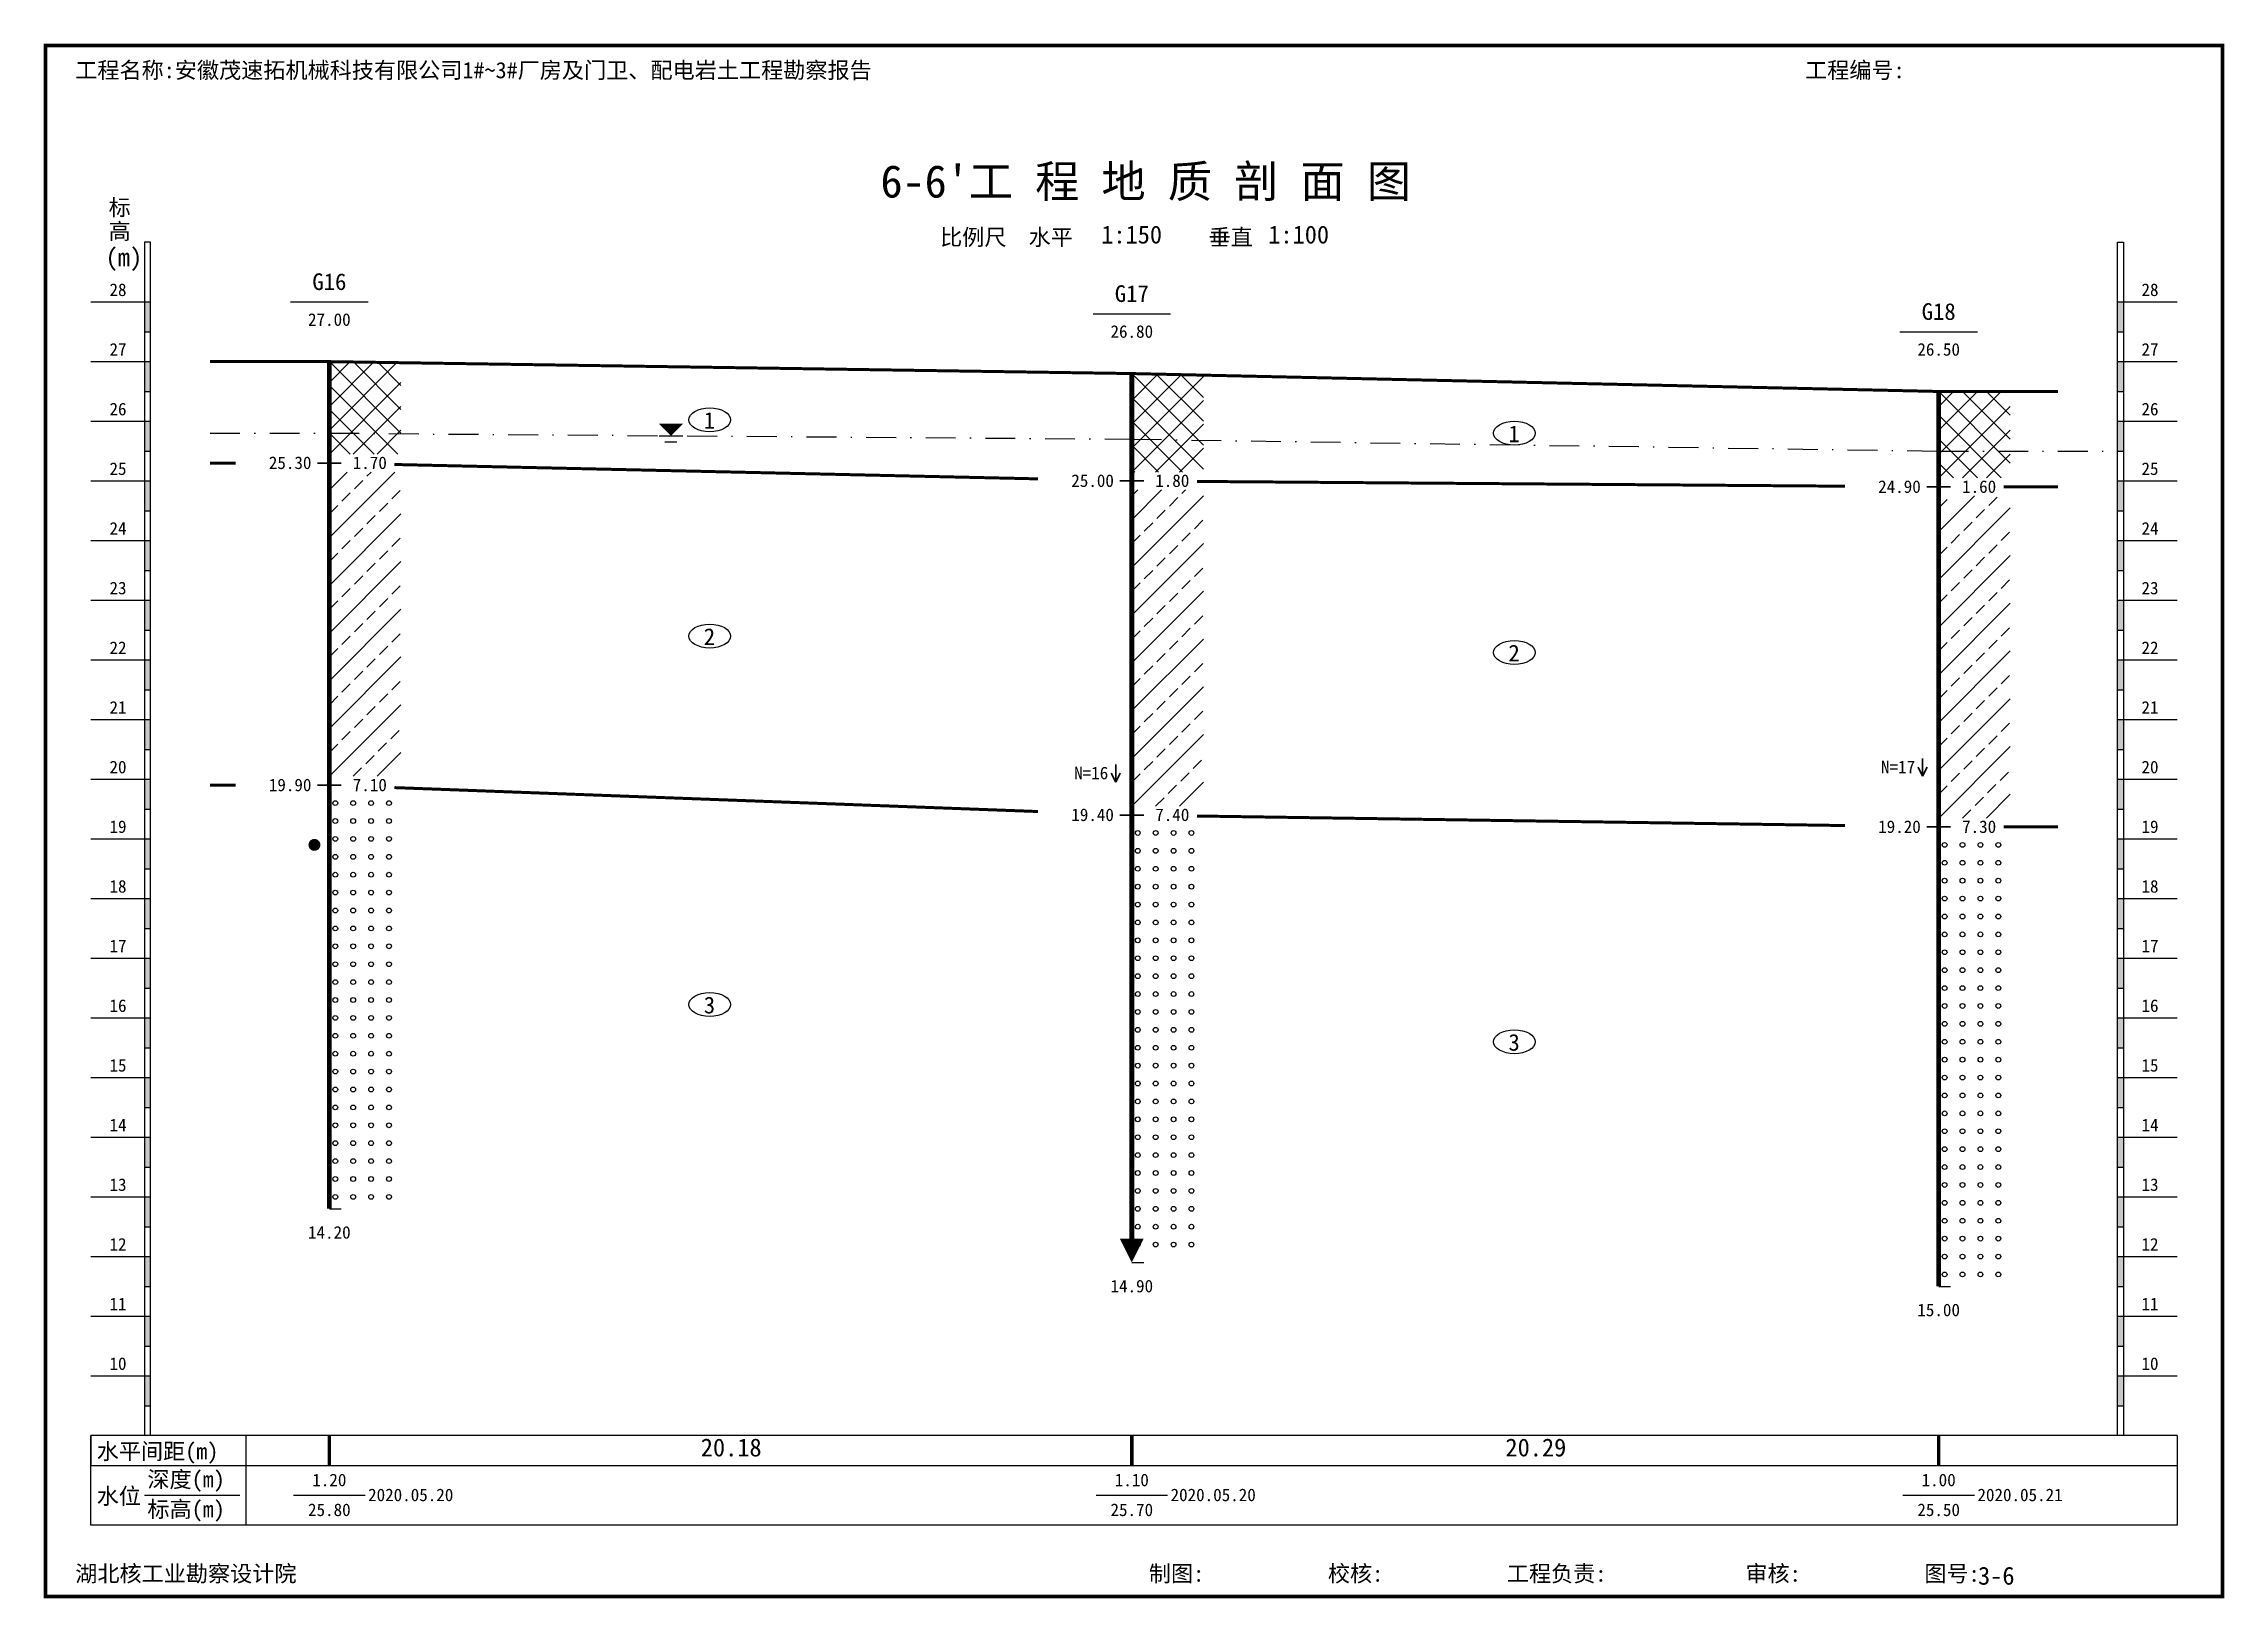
# Model space of a CAD drawing. Extents: x 2025205 to 2402328, y -557483 to 329036.
# Drawn here: x 2350683 to 2354339, y 274556 to 277162 of the extents above; entities that cross this region are included whole.
import ezdxf
from ezdxf.enums import TextEntityAlignment as Align

# ---------------------------------------------------------------- set-up
doc = ezdxf.new("R2010")
doc.units = 0
doc.header["$LTSCALE"] = 1500
doc.header["$MEASUREMENT"] = 0
for name, color, linetype in [('1', 7, 'Continuous'), ('10', 7, 'Continuous'), ('3', 4, 'Continuous')]:
    doc.layers.add(name, color=color, linetype=linetype)
doc.layers.add('2', color=7, linetype='Continuous', lineweight=35, true_color=0x555555)
doc.styles.add('黑体', font='simhei.ttf', dxfattribs={"width": 0.6})

msp = doc.modelspace()

# ---------------------------------------------------------------- texts
at = {"layer": '1', "style": '黑体'}
for s, height, p in [('工程名称:安徽茂速拓机械科技有限公司1#~3#厂房及门卫、配电岩土工程勘察报告', 27.2, (2350736.1, 277104.1)), ('工程编号:', 27.2, (2353636.1, 277104.1)), ("6-6'工 程 地 质 剖 面 图", 54.4, (2352086.1, 276904.1)), ('标', 27.2, (2350792.1, 276874.1)), ('高', 27.2, (2350792.1, 276834.1)), ('比例尺  水平', 27.2, (2352186.1, 276824.1)), ('1:150', 30, (2352456.1, 276827.1)), ('垂直', 27.2, (2352636.1, 276824.1)), ('1:100', 30, (2352736.1, 276827.1)), ('(m)', 30, (2350787.1, 276789.1)), ('28', 21, (2354200.1, 276739.1)), ('27', 21, (2354200.1, 276639.1)), ('26', 21, (2354200.1, 276539.1)), ('25', 21, (2354200.1, 276439.1)), ('24', 21, (2354200.1, 276339.1)), ('23', 21, (2354200.1, 276239.1)), ('22', 21, (2354200.1, 276139.1)), ('21', 21, (2354200.1, 276039.1)), ('20', 21, (2354200.1, 275939.1)), ('19', 21, (2354200.1, 275839.1)), ('18', 21, (2354200.1, 275739.1)), ('17', 21, (2354200.1, 275639.1)), ('16', 21, (2354200.1, 275539.1)), ('15', 21, (2354200.1, 275439.1)), ('14', 21, (2354200.1, 275339.1)), ('13', 21, (2354200.1, 275239.1)), ('12', 21, (2354200.1, 275139.1)), ('11', 21, (2354200.1, 275039.1)), ('10', 21, (2354200.1, 274939.1)), ('20.18', 30, (2351784.8, 274794.1)), ('20.29', 30, (2353133.8, 274794.1)), ('水平间距(m)', 27.2, (2350772.1, 274789.1)), ('深度(m)', 27.2, (2350857.1, 274742.1)), ('水位', 27.2, (2350772.1, 274714.1)), ('标高(m)', 27.2, (2350857.1, 274692.1)), ('2020.05.20', 21, (2351227.1, 274719.1)), ('2020.05.20', 21, (2352572.4, 274719.1)), ('2020.05.21', 21, (2353925.1, 274719.1)), ('湖北核工业勘察设计院', 27.2, (2350736.1, 274584.1)), ('制图:', 27.2, (2352536.1, 274584.1)), ('校核:', 27.2, (2352836.1, 274584.1)), ('工程负责:', 27.2, (2353136.1, 274584.1)), ('审核:', 27.2, (2353536.1, 274584.1)), ('图号:', 27.2, (2353836.1, 274584.1)), ('3-6', 30, (2353926.1, 274579.1))]:
    msp.add_text(s, height=height, dxfattribs=at).set_placement(p)
for s, p in [('28', (2350822.1, 276739.1)), ('27', (2350822.1, 276639.1)), ('26', (2350822.1, 276539.1)), ('25', (2350822.1, 276439.1)), ('24', (2350822.1, 276339.1)), ('23', (2350822.1, 276239.1)), ('22', (2350822.1, 276139.1)), ('21', (2350822.1, 276039.1)), ('20', (2350822.1, 275939.1)), ('19', (2350822.1, 275839.1)), ('18', (2350822.1, 275739.1)), ('17', (2350822.1, 275639.1)), ('16', (2350822.1, 275539.1)), ('15', (2350822.1, 275439.1)), ('14', (2350822.1, 275339.1)), ('13', (2350822.1, 275239.1)), ('12', (2350822.1, 275139.1)), ('11', (2350822.1, 275039.1)), ('10', (2350822.1, 274939.1))]:
    msp.add_text(s, height=21, dxfattribs=at).set_placement(p, align=Align.RIGHT)
for s, height, p in [('G16', 28, (2351162.1, 276749.1)), ('G17', 28, (2352507.4, 276729.1)), ('G18', 28, (2353860.1, 276699.1)), ('27.00', 21, (2351162.1, 276689.1)), ('26.80', 21, (2352507.4, 276669.1)), ('26.50', 21, (2353860.1, 276639.1)), ('14.20', 21, (2351162.1, 275159.1)), ('14.90', 21, (2352507.4, 275069.1)), ('15.00', 21, (2353860.1, 275029.1)), ('1.20', 21, (2351162.1, 274744.1)), ('1.10', 21, (2352507.4, 274744.1)), ('1.00', 21, (2353860.1, 274744.1)), ('25.80', 21, (2351162.1, 274694.1)), ('25.70', 21, (2352507.4, 274694.1)), ('25.50', 21, (2353860.1, 274694.1))]:
    msp.add_text(s, height=height, dxfattribs=at).set_placement(p, align=Align.CENTER)
at = {"layer": '2', "style": '黑体'}
for s, p in [('25.30', (2351132.1, 276449.1)), ('25.00', (2352477.4, 276419.1)), ('24.90', (2353830.1, 276409.1)), ('N=17', (2353820.6, 275939.1)), ('19.90', (2351132.1, 275909.1)), ('N=16', (2352467.9, 275929.1)), ('19.40', (2352477.4, 275859.1)), ('19.20', (2353830.1, 275839.1))]:
    msp.add_text(s, height=21, dxfattribs=at).set_placement(p, align=Align.RIGHT)
for s, p in [(' 1.70', (2351187.1, 276449.1)), (' 1.80', (2352532.4, 276419.1)), (' 1.60', (2353885.1, 276409.1)), (' 7.10', (2351187.1, 275909.1)), (' 7.40', (2352532.4, 275859.1)), (' 7.30', (2353885.1, 275839.1))]:
    msp.add_text(s, height=21, dxfattribs=at).set_placement(p)
at = {"layer": '3', "style": '黑体'}
for s, p in [('1', (2351789.8, 276516.6)), ('1', (2353138.8, 276494.1)), ('2', (2351789.8, 276154.1)), ('2', (2353138.8, 276126.6)), ('3', (2351789.8, 275536.6)), ('3', (2353138.8, 275474.1))]:
    msp.add_text(s, height=28, dxfattribs=at).set_placement(p)

# ---------------------------------------------------------------- linework, layer by layer
for p, q in [((2351162.1, 276514.1), (2351277.1, 276629.1)), ((2351162.1, 276554.1), (2351237.1, 276629.1)), ((2351162.1, 276594.1), (2351197.1, 276629.1)), ((2351162.1, 276629.1), (2351282.1, 276509.1)), ((2351202.1, 276629.1), (2351282.1, 276549.1)), ((2351242.1, 276629.1), (2351282.1, 276589.1)), ((2351162.1, 276474.1), (2351282.1, 276594.1)), ((2351162.1, 276589.1), (2351277.1, 276474.1)), ((2352507.4, 276524.1), (2352592.4, 276609.1)), ((2352507.4, 276564.1), (2352552.4, 276609.1)), ((2352507.4, 276604.1), (2352512.4, 276609.1)), ((2352507.4, 276609.1), (2352627.4, 276489.1)), ((2352507.4, 276484.1), (2352627.4, 276604.1)), ((2352547.4, 276609.1), (2352627.4, 276529.1)), ((2352587.4, 276609.1), (2352627.4, 276569.1)), ((2353860.1, 276474.1), (2353965.1, 276579.1)), ((2353860.1, 276514.1), (2353925.1, 276579.1)), ((2353860.1, 276554.1), (2353885.1, 276579.1)), ((2353860.1, 276579.1), (2353980.1, 276459.1)), ((2353900.1, 276579.1), (2353980.1, 276499.1)), ((2353940.1, 276579.1), (2353980.1, 276539.1)), ((2351162.1, 276549.1), (2351237.1, 276474.1)), ((2351202.1, 276474.1), (2351282.1, 276554.1)), ((2352507.4, 276569.1), (2352627.4, 276449.1)), ((2352507.4, 276444.1), (2352627.4, 276564.1)), ((2353860.1, 276434.1), (2353980.1, 276554.1)), ((2351162.1, 276509.1), (2351197.1, 276474.1)), ((2351242.1, 276474.1), (2351282.1, 276514.1)), ((2352507.4, 276529.1), (2352592.4, 276444.1)), ((2352547.4, 276444.1), (2352627.4, 276524.1)), ((2353860.1, 276539.1), (2353965.1, 276434.1)), ((2353900.1, 276434.1), (2353980.1, 276514.1)), ((2352507.4, 276489.1), (2352552.4, 276444.1)), ((2352587.4, 276444.1), (2352627.4, 276484.1)), ((2353860.1, 276499.1), (2353925.1, 276434.1)), ((2353940.1, 276434.1), (2353980.1, 276474.1)), ((2351162.1, 276334.1), (2351272.1, 276444.1)), ((2351162.1, 276414.1), (2351192.1, 276444.1)), ((2351225.1, 276437.1), (2351232.1, 276444.1)), ((2352507.4, 276449.1), (2352512.4, 276444.1)), ((2353860.1, 276459.1), (2353885.1, 276434.1)), ((2351183.1, 276395.1), (2351197.1, 276409.1)), ((2351204.1, 276416.1), (2351218.1, 276430.1)), ((2351267.1, 276399.1), (2351281.1, 276413.1)), ((2352507.4, 276404.1), (2352517.4, 276414.1)), ((2352507.4, 276364.1), (2352557.4, 276414.1)), ((2352507.4, 276284.1), (2352627.4, 276404.1)), ((2352570.4, 276387.1), (2352584.4, 276401.1)), ((2352591.4, 276408.1), (2352597.4, 276414.1)), ((2353860.1, 276344.1), (2353920.1, 276404.1)), ((2353860.1, 276384.1), (2353874.1, 276398.1)), ((2353944.1, 276388.1), (2353958.1, 276402.1)), ((2351162.1, 276374.1), (2351176.1, 276388.1)), ((2351162.1, 276254.1), (2351282.1, 276374.1)), ((2351225.1, 276357.1), (2351239.1, 276371.1)), ((2351246.1, 276378.1), (2351260.1, 276392.1)), ((2352528.4, 276345.1), (2352542.4, 276359.1)), ((2352549.4, 276366.1), (2352563.4, 276380.1)), ((2352612.4, 276349.1), (2352626.4, 276363.1)), ((2353860.1, 276264.1), (2353980.1, 276384.1)), ((2353902.1, 276346.1), (2353916.1, 276360.1)), ((2353923.1, 276367.1), (2353937.1, 276381.1)), ((2351183.1, 276315.1), (2351197.1, 276329.1)), ((2351204.1, 276336.1), (2351218.1, 276350.1)), ((2351267.1, 276319.1), (2351281.1, 276333.1)), ((2352507.4, 276324.1), (2352521.4, 276338.1)), ((2352507.4, 276204.1), (2352627.4, 276324.1)), ((2352570.4, 276307.1), (2352584.4, 276321.1)), ((2352591.4, 276328.1), (2352605.4, 276342.1)), ((2353881.1, 276325.1), (2353895.1, 276339.1)), ((2353944.1, 276308.1), (2353958.1, 276322.1)), ((2353965.1, 276329.1), (2353979.1, 276343.1)), ((2351162.1, 276294.1), (2351176.1, 276308.1)), ((2351162.1, 276174.1), (2351282.1, 276294.1)), ((2351225.1, 276277.1), (2351239.1, 276291.1)), ((2351246.1, 276298.1), (2351260.1, 276312.1)), ((2352549.4, 276286.1), (2352563.4, 276300.1)), ((2353860.1, 276304.1), (2353874.1, 276318.1)), ((2353860.1, 276184.1), (2353980.1, 276304.1)), ((2353923.1, 276287.1), (2353937.1, 276301.1)), ((2351183.1, 276235.1), (2351197.1, 276249.1)), ((2351204.1, 276256.1), (2351218.1, 276270.1)), ((2351267.1, 276239.1), (2351281.1, 276253.1)), ((2352507.4, 276244.1), (2352521.4, 276258.1)), ((2352528.4, 276265.1), (2352542.4, 276279.1)), ((2352591.4, 276248.1), (2352605.4, 276262.1)), ((2352612.4, 276269.1), (2352626.4, 276283.1)), ((2353881.1, 276245.1), (2353895.1, 276259.1)), ((2353902.1, 276266.1), (2353916.1, 276280.1)), ((2353965.1, 276249.1), (2353979.1, 276263.1)), ((2351162.1, 276214.1), (2351176.1, 276228.1)), ((2351162.1, 276094.1), (2351282.1, 276214.1)), ((2351225.1, 276197.1), (2351239.1, 276211.1)), ((2351246.1, 276218.1), (2351260.1, 276232.1)), ((2352507.4, 276124.1), (2352627.4, 276244.1)), ((2352549.4, 276206.1), (2352563.4, 276220.1)), ((2352570.4, 276227.1), (2352584.4, 276241.1)), ((2353860.1, 276224.1), (2353874.1, 276238.1)), ((2353860.1, 276104.1), (2353980.1, 276224.1)), ((2353923.1, 276207.1), (2353937.1, 276221.1)), ((2353944.1, 276228.1), (2353958.1, 276242.1)), ((2351204.1, 276176.1), (2351218.1, 276190.1)), ((2352507.4, 276164.1), (2352521.4, 276178.1)), ((2352528.4, 276185.1), (2352542.4, 276199.1)), ((2352591.4, 276168.1), (2352605.4, 276182.1)), ((2352612.4, 276189.1), (2352626.4, 276203.1)), ((2353881.1, 276165.1), (2353895.1, 276179.1)), ((2353902.1, 276186.1), (2353916.1, 276200.1)), ((2353965.1, 276169.1), (2353979.1, 276183.1)), ((2351162.1, 276134.1), (2351176.1, 276148.1)), ((2351183.1, 276155.1), (2351197.1, 276169.1)), ((2351246.1, 276138.1), (2351260.1, 276152.1)), ((2351267.1, 276159.1), (2351281.1, 276173.1)), ((2352507.4, 276044.1), (2352627.4, 276164.1)), ((2352549.4, 276126.1), (2352563.4, 276140.1)), ((2352570.4, 276147.1), (2352584.4, 276161.1)), ((2353860.1, 276144.1), (2353874.1, 276158.1)), ((2353860.1, 276024.1), (2353980.1, 276144.1)), ((2353923.1, 276127.1), (2353937.1, 276141.1)), ((2353944.1, 276148.1), (2353958.1, 276162.1)), ((2351162.1, 276014.1), (2351282.1, 276134.1)), ((2351204.1, 276096.1), (2351218.1, 276110.1)), ((2351225.1, 276117.1), (2351239.1, 276131.1)), ((2352528.4, 276105.1), (2352542.4, 276119.1)), ((2352591.4, 276088.1), (2352605.4, 276102.1)), ((2352612.4, 276109.1), (2352626.4, 276123.1)), ((2353902.1, 276106.1), (2353916.1, 276120.1)), ((2353965.1, 276089.1), (2353979.1, 276103.1)), ((2351162.1, 276054.1), (2351176.1, 276068.1)), ((2351183.1, 276075.1), (2351197.1, 276089.1)), ((2351246.1, 276058.1), (2351260.1, 276072.1)), ((2351267.1, 276079.1), (2351281.1, 276093.1)), ((2352507.4, 276084.1), (2352521.4, 276098.1)), ((2352507.4, 275964.1), (2352627.4, 276084.1)), ((2352570.4, 276067.1), (2352584.4, 276081.1)), ((2353860.1, 276064.1), (2353874.1, 276078.1)), ((2353881.1, 276085.1), (2353895.1, 276099.1)), ((2353944.1, 276068.1), (2353958.1, 276082.1)), ((2351162.1, 275934.1), (2351282.1, 276054.1)), ((2351204.1, 276016.1), (2351218.1, 276030.1)), ((2351225.1, 276037.1), (2351239.1, 276051.1)), ((2352528.4, 276025.1), (2352542.4, 276039.1)), ((2352549.4, 276046.1), (2352563.4, 276060.1)), ((2352612.4, 276029.1), (2352626.4, 276043.1)), ((2353860.1, 275944.1), (2353980.1, 276064.1)), ((2353902.1, 276026.1), (2353916.1, 276040.1)), ((2353923.1, 276047.1), (2353937.1, 276061.1)), ((2351183.1, 275995.1), (2351197.1, 276009.1)), ((2351265.1, 275997.1), (2351279.1, 276011.1)), ((2352507.4, 276004.1), (2352521.4, 276018.1)), ((2352507.4, 275884.1), (2352627.4, 276004.1)), ((2352570.4, 275987.1), (2352584.4, 276001.1)), ((2352591.4, 276008.1), (2352605.4, 276022.1)), ((2353860.1, 275984.1), (2353874.1, 275998.1)), ((2353881.1, 276005.1), (2353895.1, 276019.1)), ((2353944.1, 275988.1), (2353958.1, 276002.1)), ((2353965.1, 276009.1), (2353979.1, 276023.1)), ((2351162.1, 275974.1), (2351176.1, 275988.1)), ((2351223.1, 275955.1), (2351237.1, 275969.1)), ((2351242.1, 275934.1), (2351282.1, 275974.1)), ((2351244.1, 275976.1), (2351258.1, 275990.1)), ((2352528.4, 275945.1), (2352542.4, 275959.1)), ((2352549.4, 275966.1), (2352563.4, 275980.1)), ((2352610.4, 275947.1), (2352624.4, 275961.1)), ((2353860.1, 275864.1), (2353980.1, 275984.1)), ((2353902.1, 275946.1), (2353916.1, 275960.1)), ((2353923.1, 275967.1), (2353937.1, 275981.1)), ((2351202.1, 275934.1), (2351216.1, 275948.1)), ((2352507.4, 275924.1), (2352521.4, 275938.1)), ((2352568.4, 275905.1), (2352582.4, 275919.1)), ((2352587.4, 275884.1), (2352627.4, 275924.1)), ((2352589.4, 275926.1), (2352603.4, 275940.1)), ((2353881.1, 275925.1), (2353895.1, 275939.1)), ((2353942.1, 275906.1), (2353956.1, 275920.1)), ((2353963.1, 275927.1), (2353977.1, 275941.1)), ((2352547.4, 275884.1), (2352561.4, 275898.1)), ((2353860.1, 275904.1), (2353874.1, 275918.1)), ((2353921.1, 275885.1), (2353935.1, 275899.1)), ((2353940.1, 275864.1), (2353980.1, 275904.1)), ((2353900.1, 275864.1), (2353914.1, 275878.1))]:
    msp.add_line(p, q)
for centre in [(2351172.1, 275889.1), (2351202.1, 275889.1), (2351232.1, 275889.1), (2351262.1, 275889.1), (2351172.1, 275859.1), (2351202.1, 275859.1), (2351232.1, 275859.1), (2351262.1, 275859.1), (2351172.1, 275829.1), (2351202.1, 275829.1), (2351232.1, 275829.1), (2351262.1, 275829.1), (2352517.4, 275839.1), (2352517.4, 275809.1), (2352547.4, 275839.1), (2352547.4, 275809.1), (2352577.4, 275839.1), (2352577.4, 275809.1), (2352607.4, 275839.1), (2352607.4, 275809.1), (2353870.1, 275819.1), (2353900.1, 275819.1), (2353930.1, 275819.1), (2353960.1, 275819.1), (2351172.1, 275799.1), (2351172.1, 275769.1), (2351202.1, 275799.1), (2351202.1, 275769.1), (2351232.1, 275799.1), (2351232.1, 275769.1), (2351262.1, 275799.1), (2351262.1, 275769.1), (2352517.4, 275779.1), (2352547.4, 275779.1), (2352577.4, 275779.1), (2352607.4, 275779.1), (2353870.1, 275789.1), (2353900.1, 275789.1), (2353930.1, 275789.1), (2353960.1, 275789.1), (2351172.1, 275739.1), (2351202.1, 275739.1), (2351232.1, 275739.1), (2351262.1, 275739.1), (2352517.4, 275749.1), (2352547.4, 275749.1), (2352577.4, 275749.1), (2352607.4, 275749.1), (2353870.1, 275759.1), (2353900.1, 275759.1), (2353930.1, 275759.1), (2353960.1, 275759.1), (2351172.1, 275709.1), (2351202.1, 275709.1), (2351232.1, 275709.1), (2351262.1, 275709.1), (2352517.4, 275719.1), (2352547.4, 275719.1), (2352577.4, 275719.1), (2352607.4, 275719.1), (2353870.1, 275729.1), (2353870.1, 275699.1), (2353900.1, 275729.1), (2353900.1, 275699.1), (2353930.1, 275729.1), (2353930.1, 275699.1), (2353960.1, 275729.1), (2353960.1, 275699.1), (2351172.1, 275679.1), (2351202.1, 275679.1), (2351232.1, 275679.1), (2351262.1, 275679.1), (2352517.4, 275689.1), (2352517.4, 275659.1), (2352547.4, 275689.1), (2352547.4, 275659.1), (2352577.4, 275689.1), (2352577.4, 275659.1), (2352607.4, 275689.1), (2352607.4, 275659.1), (2353870.1, 275669.1), (2353900.1, 275669.1), (2353930.1, 275669.1), (2353960.1, 275669.1), (2351172.1, 275649.1), (2351202.1, 275649.1), (2351232.1, 275649.1), (2351262.1, 275649.1), (2352517.4, 275629.1), (2352547.4, 275629.1), (2352577.4, 275629.1), (2352607.4, 275629.1), (2353870.1, 275639.1), (2353900.1, 275639.1), (2353930.1, 275639.1), (2353960.1, 275639.1), (2351172.1, 275619.1), (2351172.1, 275589.1), (2351202.1, 275619.1), (2351202.1, 275589.1), (2351232.1, 275619.1), (2351232.1, 275589.1), (2351262.1, 275619.1), (2351262.1, 275589.1), (2352517.4, 275599.1), (2352547.4, 275599.1), (2352577.4, 275599.1), (2352607.4, 275599.1), (2353870.1, 275609.1), (2353900.1, 275609.1), (2353930.1, 275609.1), (2353960.1, 275609.1), (2351172.1, 275559.1), (2351202.1, 275559.1), (2351232.1, 275559.1), (2351262.1, 275559.1), (2352517.4, 275569.1), (2352547.4, 275569.1), (2352577.4, 275569.1), (2352607.4, 275569.1), (2353870.1, 275579.1), (2353870.1, 275549.1), (2353900.1, 275579.1), (2353900.1, 275549.1), (2353930.1, 275579.1), (2353930.1, 275549.1), (2353960.1, 275579.1), (2353960.1, 275549.1), (2351172.1, 275529.1), (2351202.1, 275529.1), (2351232.1, 275529.1), (2351262.1, 275529.1), (2352517.4, 275539.1), (2352547.4, 275539.1), (2352577.4, 275539.1), (2352607.4, 275539.1), (2353870.1, 275519.1), (2353900.1, 275519.1), (2353930.1, 275519.1), (2353960.1, 275519.1), (2351172.1, 275499.1), (2351202.1, 275499.1), (2351232.1, 275499.1), (2351262.1, 275499.1), (2352517.4, 275509.1), (2352517.4, 275479.1), (2352547.4, 275509.1), (2352547.4, 275479.1), (2352577.4, 275509.1), (2352577.4, 275479.1), (2352607.4, 275509.1), (2352607.4, 275479.1), (2353870.1, 275489.1), (2353900.1, 275489.1), (2353930.1, 275489.1), (2353960.1, 275489.1), (2351172.1, 275469.1), (2351172.1, 275439.1), (2351202.1, 275469.1), (2351202.1, 275439.1), (2351232.1, 275469.1), (2351232.1, 275439.1), (2351262.1, 275469.1), (2351262.1, 275439.1), (2352517.4, 275449.1), (2352547.4, 275449.1), (2352577.4, 275449.1), (2352607.4, 275449.1), (2353870.1, 275459.1), (2353900.1, 275459.1), (2353930.1, 275459.1), (2353960.1, 275459.1), (2351172.1, 275409.1), (2351202.1, 275409.1), (2351232.1, 275409.1), (2351262.1, 275409.1), (2352517.4, 275419.1), (2352547.4, 275419.1), (2352577.4, 275419.1), (2352607.4, 275419.1), (2353870.1, 275429.1), (2353900.1, 275429.1), (2353930.1, 275429.1), (2353960.1, 275429.1), (2351172.1, 275379.1), (2351202.1, 275379.1), (2351232.1, 275379.1), (2351262.1, 275379.1), (2352517.4, 275389.1), (2352547.4, 275389.1), (2352577.4, 275389.1), (2352607.4, 275389.1), (2353870.1, 275399.1), (2353870.1, 275369.1), (2353900.1, 275399.1), (2353900.1, 275369.1), (2353930.1, 275399.1), (2353930.1, 275369.1), (2353960.1, 275399.1), (2353960.1, 275369.1), (2351172.1, 275349.1), (2351202.1, 275349.1), (2351232.1, 275349.1), (2351262.1, 275349.1), (2352517.4, 275359.1), (2352547.4, 275359.1), (2352577.4, 275359.1), (2352607.4, 275359.1), (2353870.1, 275339.1), (2353900.1, 275339.1), (2353930.1, 275339.1), (2353960.1, 275339.1), (2351172.1, 275319.1), (2351202.1, 275319.1), (2351232.1, 275319.1), (2351262.1, 275319.1), (2352517.4, 275329.1), (2352517.4, 275299.1), (2352547.4, 275329.1), (2352547.4, 275299.1), (2352577.4, 275329.1), (2352577.4, 275299.1), (2352607.4, 275329.1), (2352607.4, 275299.1), (2353870.1, 275309.1), (2353900.1, 275309.1), (2353930.1, 275309.1), (2353960.1, 275309.1), (2351172.1, 275289.1), (2351172.1, 275259.1), (2351202.1, 275289.1), (2351202.1, 275259.1), (2351232.1, 275289.1), (2351232.1, 275259.1), (2351262.1, 275289.1), (2351262.1, 275259.1), (2352517.4, 275269.1), (2352547.4, 275269.1), (2352577.4, 275269.1), (2352607.4, 275269.1), (2353870.1, 275279.1), (2353900.1, 275279.1), (2353930.1, 275279.1), (2353960.1, 275279.1), (2351172.1, 275229.1), (2351202.1, 275229.1), (2351232.1, 275229.1), (2351262.1, 275229.1), (2352517.4, 275239.1), (2352547.4, 275239.1), (2352577.4, 275239.1), (2352607.4, 275239.1), (2353870.1, 275249.1), (2353900.1, 275249.1), (2353930.1, 275249.1), (2353960.1, 275249.1), (2352517.4, 275209.1), (2352547.4, 275209.1), (2352577.4, 275209.1), (2352607.4, 275209.1), (2353870.1, 275219.1), (2353870.1, 275189.1), (2353900.1, 275219.1), (2353900.1, 275189.1), (2353930.1, 275219.1), (2353930.1, 275189.1), (2353960.1, 275219.1), (2353960.1, 275189.1), (2352517.4, 275179.1), (2352517.4, 275149.1), (2352547.4, 275179.1), (2352547.4, 275149.1), (2352577.4, 275179.1), (2352577.4, 275149.1), (2352607.4, 275179.1), (2352607.4, 275149.1), (2353870.1, 275159.1), (2353900.1, 275159.1), (2353930.1, 275159.1), (2353960.1, 275159.1), (2353870.1, 275129.1), (2353900.1, 275129.1), (2353930.1, 275129.1), (2353960.1, 275129.1), (2353870.1, 275099.1), (2353900.1, 275099.1), (2353930.1, 275099.1), (2353960.1, 275099.1)]:
    msp.add_circle(centre, 4)
at = {"layer": '1'}
for p, q in [((2350862.1, 276829.1), (2350852.1, 276829.1)), ((2350852.1, 276829.1), (2350852.1, 274829.1)), ((2350862.1, 274829.1), (2350862.1, 276829.1)), ((2354160.1, 274829.1), (2354160.1, 276829.1)), ((2354160.1, 276829.1), (2354170.1, 276829.1)), ((2354170.1, 276829.1), (2354170.1, 274829.1)), ((2350762.1, 276729.1), (2350862.1, 276729.1)), ((2351097.1, 276729.1), (2351227.1, 276729.1)), ((2354160.1, 276729.1), (2354260.1, 276729.1)), ((2352442.4, 276709.1), (2352572.4, 276709.1)), ((2350852.1, 276679.1), (2350862.1, 276679.1)), ((2353795.1, 276679.1), (2353925.1, 276679.1)), ((2354160.1, 276679.1), (2354170.1, 276679.1)), ((2350762.1, 276629.1), (2350862.1, 276629.1)), ((2354160.1, 276629.1), (2354260.1, 276629.1)), ((2350852.1, 276579.1), (2350862.1, 276579.1)), ((2354160.1, 276579.1), (2354170.1, 276579.1)), ((2350762.1, 276529.1), (2350862.1, 276529.1)), ((2354160.1, 276529.1), (2354260.1, 276529.1)), ((2350852.1, 276479.1), (2350862.1, 276479.1)), ((2354160.1, 276479.1), (2354170.1, 276479.1)), ((2350762.1, 276429.1), (2350862.1, 276429.1)), ((2354160.1, 276429.1), (2354260.1, 276429.1)), ((2350852.1, 276379.1), (2350862.1, 276379.1)), ((2354160.1, 276379.1), (2354170.1, 276379.1)), ((2350762.1, 276329.1), (2350862.1, 276329.1)), ((2354160.1, 276329.1), (2354260.1, 276329.1)), ((2350852.1, 276279.1), (2350862.1, 276279.1)), ((2354160.1, 276279.1), (2354170.1, 276279.1)), ((2350762.1, 276229.1), (2350862.1, 276229.1)), ((2354160.1, 276229.1), (2354260.1, 276229.1)), ((2350852.1, 276179.1), (2350862.1, 276179.1)), ((2354160.1, 276179.1), (2354170.1, 276179.1)), ((2350762.1, 276129.1), (2350862.1, 276129.1)), ((2354160.1, 276129.1), (2354260.1, 276129.1)), ((2350852.1, 276079.1), (2350862.1, 276079.1)), ((2354160.1, 276079.1), (2354170.1, 276079.1)), ((2350762.1, 276029.1), (2350862.1, 276029.1)), ((2354160.1, 276029.1), (2354260.1, 276029.1)), ((2350852.1, 275979.1), (2350862.1, 275979.1)), ((2354160.1, 275979.1), (2354170.1, 275979.1)), ((2350762.1, 275929.1), (2350862.1, 275929.1)), ((2354160.1, 275929.1), (2354260.1, 275929.1)), ((2350852.1, 275879.1), (2350862.1, 275879.1)), ((2354160.1, 275879.1), (2354170.1, 275879.1)), ((2350762.1, 275829.1), (2350862.1, 275829.1)), ((2354160.1, 275829.1), (2354260.1, 275829.1)), ((2350852.1, 275779.1), (2350862.1, 275779.1)), ((2354160.1, 275779.1), (2354170.1, 275779.1)), ((2350762.1, 275729.1), (2350862.1, 275729.1)), ((2354160.1, 275729.1), (2354260.1, 275729.1)), ((2350852.1, 275679.1), (2350862.1, 275679.1)), ((2354160.1, 275679.1), (2354170.1, 275679.1)), ((2350762.1, 275629.1), (2350862.1, 275629.1)), ((2354160.1, 275629.1), (2354260.1, 275629.1)), ((2350852.1, 275579.1), (2350862.1, 275579.1)), ((2354160.1, 275579.1), (2354170.1, 275579.1)), ((2350762.1, 275529.1), (2350862.1, 275529.1)), ((2354160.1, 275529.1), (2354260.1, 275529.1)), ((2350852.1, 275479.1), (2350862.1, 275479.1)), ((2354160.1, 275479.1), (2354170.1, 275479.1)), ((2350762.1, 275429.1), (2350862.1, 275429.1)), ((2354160.1, 275429.1), (2354260.1, 275429.1)), ((2350852.1, 275379.1), (2350862.1, 275379.1)), ((2354160.1, 275379.1), (2354170.1, 275379.1)), ((2350762.1, 275329.1), (2350862.1, 275329.1)), ((2354160.1, 275329.1), (2354260.1, 275329.1)), ((2350852.1, 275279.1), (2350862.1, 275279.1)), ((2354160.1, 275279.1), (2354170.1, 275279.1)), ((2350762.1, 275229.1), (2350862.1, 275229.1)), ((2354160.1, 275229.1), (2354260.1, 275229.1)), ((2351162.1, 275209.1), (2351182.1, 275209.1)), ((2350852.1, 275179.1), (2350862.1, 275179.1)), ((2354160.1, 275179.1), (2354170.1, 275179.1)), ((2350762.1, 275129.1), (2350862.1, 275129.1)), ((2352507.4, 275119.1), (2352527.4, 275119.1)), ((2354160.1, 275129.1), (2354260.1, 275129.1)), ((2350852.1, 275079.1), (2350862.1, 275079.1)), ((2353860.1, 275079.1), (2353880.1, 275079.1)), ((2354160.1, 275079.1), (2354170.1, 275079.1)), ((2350762.1, 275029.1), (2350862.1, 275029.1)), ((2354160.1, 275029.1), (2354260.1, 275029.1)), ((2350852.1, 274979.1), (2350862.1, 274979.1)), ((2354160.1, 274979.1), (2354170.1, 274979.1)), ((2350762.1, 274929.1), (2350862.1, 274929.1)), ((2354160.1, 274929.1), (2354260.1, 274929.1)), ((2350852.1, 274879.1), (2350862.1, 274879.1)), ((2354160.1, 274879.1), (2354170.1, 274879.1)), ((2354260.1, 274829.1), (2350762.1, 274829.1)), ((2350762.1, 274829.1), (2350762.1, 274779.1)), ((2350762.1, 274679.1), (2350762.1, 274829.1)), ((2351022.1, 274829.1), (2351022.1, 274679.1)), ((2354260.1, 274829.1), (2354260.1, 274679.1)), ((2350762.1, 274779.1), (2354260.1, 274779.1)), ((2354260.1, 274779.1), (2354260.1, 274679.1)), ((2350852.1, 274729.1), (2351012.1, 274729.1)), ((2351102.1, 274729.1), (2351222.1, 274729.1)), ((2352447.4, 274729.1), (2352567.4, 274729.1)), ((2353800.1, 274729.1), (2353920.1, 274729.1)), ((2354260.1, 274679.1), (2350762.1, 274679.1))]:
    msp.add_line(p, q, dxfattribs=at)
for points, const_width in [([(2350686.1, 274559.1), (2354336.1, 274559.1), (2354336.1, 277159.1), (2350686.1, 277159.1), (2350686.1, 274559.1)], 6), ([(2351162.1, 276629.1), (2351162.1, 275209.1)], 8), ([(2352507.4, 276609.1), (2352507.4, 275159.1)], 8), ([(2353860.1, 276579.1), (2353860.1, 275079.1)], 8), ([(2351162.1, 274829.1), (2351162.1, 274779.1)], 6), ([(2352507.4, 274829.1), (2352507.4, 274779.1)], 6), ([(2353860.1, 274829.1), (2353860.1, 274779.1)], 6)]:
    msp.add_lwpolyline(points, dxfattribs=dict(at, const_width=const_width))
for points in [[(2350852.1, 276729.1), (2350862.1, 276729.1), (2350852.1, 276679.1), (2350862.1, 276679.1)], [(2354160.1, 276729.1), (2354170.1, 276729.1), (2354160.1, 276679.1), (2354170.1, 276679.1)], [(2350852.1, 276629.1), (2350862.1, 276629.1), (2350852.1, 276579.1), (2350862.1, 276579.1)], [(2354160.1, 276629.1), (2354170.1, 276629.1), (2354160.1, 276579.1), (2354170.1, 276579.1)], [(2350852.1, 276529.1), (2350862.1, 276529.1), (2350852.1, 276479.1), (2350862.1, 276479.1)], [(2354160.1, 276529.1), (2354170.1, 276529.1), (2354160.1, 276479.1), (2354170.1, 276479.1)], [(2350852.1, 276429.1), (2350862.1, 276429.1), (2350852.1, 276379.1), (2350862.1, 276379.1)], [(2354160.1, 276429.1), (2354170.1, 276429.1), (2354160.1, 276379.1), (2354170.1, 276379.1)], [(2350852.1, 276329.1), (2350862.1, 276329.1), (2350852.1, 276279.1), (2350862.1, 276279.1)], [(2354160.1, 276329.1), (2354170.1, 276329.1), (2354160.1, 276279.1), (2354170.1, 276279.1)], [(2350852.1, 276229.1), (2350862.1, 276229.1), (2350852.1, 276179.1), (2350862.1, 276179.1)], [(2354160.1, 276229.1), (2354170.1, 276229.1), (2354160.1, 276179.1), (2354170.1, 276179.1)], [(2350852.1, 276129.1), (2350862.1, 276129.1), (2350852.1, 276079.1), (2350862.1, 276079.1)], [(2354160.1, 276129.1), (2354170.1, 276129.1), (2354160.1, 276079.1), (2354170.1, 276079.1)], [(2350852.1, 276029.1), (2350862.1, 276029.1), (2350852.1, 275979.1), (2350862.1, 275979.1)], [(2354160.1, 276029.1), (2354170.1, 276029.1), (2354160.1, 275979.1), (2354170.1, 275979.1)], [(2350852.1, 275929.1), (2350862.1, 275929.1), (2350852.1, 275879.1), (2350862.1, 275879.1)], [(2354160.1, 275929.1), (2354170.1, 275929.1), (2354160.1, 275879.1), (2354170.1, 275879.1)], [(2350852.1, 275829.1), (2350862.1, 275829.1), (2350852.1, 275779.1), (2350862.1, 275779.1)], [(2354160.1, 275829.1), (2354170.1, 275829.1), (2354160.1, 275779.1), (2354170.1, 275779.1)], [(2350852.1, 275729.1), (2350862.1, 275729.1), (2350852.1, 275679.1), (2350862.1, 275679.1)], [(2354160.1, 275729.1), (2354170.1, 275729.1), (2354160.1, 275679.1), (2354170.1, 275679.1)], [(2350852.1, 275629.1), (2350862.1, 275629.1), (2350852.1, 275579.1), (2350862.1, 275579.1)], [(2354160.1, 275629.1), (2354170.1, 275629.1), (2354160.1, 275579.1), (2354170.1, 275579.1)], [(2350852.1, 275529.1), (2350862.1, 275529.1), (2350852.1, 275479.1), (2350862.1, 275479.1)], [(2354160.1, 275529.1), (2354170.1, 275529.1), (2354160.1, 275479.1), (2354170.1, 275479.1)], [(2350852.1, 275429.1), (2350862.1, 275429.1), (2350852.1, 275379.1), (2350862.1, 275379.1)], [(2354160.1, 275429.1), (2354170.1, 275429.1), (2354160.1, 275379.1), (2354170.1, 275379.1)], [(2350852.1, 275329.1), (2350862.1, 275329.1), (2350852.1, 275279.1), (2350862.1, 275279.1)], [(2354160.1, 275329.1), (2354170.1, 275329.1), (2354160.1, 275279.1), (2354170.1, 275279.1)], [(2350852.1, 275229.1), (2350862.1, 275229.1), (2350852.1, 275179.1), (2350862.1, 275179.1)], [(2354160.1, 275229.1), (2354170.1, 275229.1), (2354160.1, 275179.1), (2354170.1, 275179.1)], [(2352487.4, 275159.1), (2352527.4, 275159.1), (2352507.4, 275119.1)], [(2350852.1, 275129.1), (2350862.1, 275129.1), (2350852.1, 275079.1), (2350862.1, 275079.1)], [(2354160.1, 275129.1), (2354170.1, 275129.1), (2354160.1, 275079.1), (2354170.1, 275079.1)], [(2350852.1, 275029.1), (2350862.1, 275029.1), (2350852.1, 274979.1), (2350862.1, 274979.1)], [(2354160.1, 275029.1), (2354170.1, 275029.1), (2354160.1, 274979.1), (2354170.1, 274979.1)], [(2350852.1, 274929.1), (2350862.1, 274929.1), (2350852.1, 274879.1), (2350862.1, 274879.1)], [(2354160.1, 274929.1), (2354170.1, 274929.1), (2354160.1, 274879.1), (2354170.1, 274879.1)]]:
    msp.add_solid(points, dxfattribs=at)
at = {"layer": '10'}
for p, q in [((2350962.1, 276509.1), (2351012.1, 276509.1)), ((2351036.1, 276509.1), (2351038.1, 276509.1)), ((2351062.1, 276509.1), (2351112.1, 276509.1)), ((2351136.1, 276509.1), (2351138.1, 276509.1)), ((2351162.1, 276509.1), (2351212.1, 276509.1)), ((2351162.1, 276509.1), (2351212.1, 276508.8)), ((2351236.1, 276509.1), (2351238.1, 276509.1)), ((2351236.1, 276508.6), (2351238.1, 276508.6)), ((2351262.1, 276508.4), (2351312.1, 276508)), ((2351336.1, 276507.8), (2351338.1, 276507.8)), ((2351362.1, 276507.6), (2351412.1, 276507.3)), ((2351436.1, 276507.1), (2351438.1, 276507.1)), ((2351462.1, 276506.9), (2351512.1, 276506.5)), ((2351536.1, 276506.4), (2351538.1, 276506.4)), ((2351562.1, 276506.2), (2351612.1, 276505.8)), ((2351636.1, 276505.6), (2351638.1, 276505.6)), ((2351662.1, 276505.4), (2351712.1, 276505)), ((2351714.8, 276504.9), (2351754.8, 276504.9)), ((2351736.1, 276504.9), (2351738.1, 276504.9)), ((2351762.1, 276504.7), (2351812.1, 276504.3)), ((2351836.1, 276504.1), (2351838.1, 276504.1)), ((2351862.1, 276503.9), (2351912.1, 276503.6)), ((2351936.1, 276503.4), (2351938.1, 276503.4)), ((2351724.8, 276494.9), (2351744.8, 276494.9)), ((2351962.1, 276503.2), (2352012.1, 276502.8)), ((2352036.1, 276502.6), (2352038.1, 276502.6)), ((2352062.1, 276502.4), (2352112.1, 276502.1)), ((2352136.1, 276501.9), (2352138.1, 276501.9)), ((2352162.1, 276501.7), (2352212.1, 276501.3)), ((2352236.1, 276501.1), (2352238.1, 276501.1)), ((2352262.1, 276501), (2352312.1, 276500.6)), ((2352336.1, 276500.4), (2352338.1, 276500.4)), ((2352362.1, 276500.2), (2352412.1, 276499.8)), ((2352436.1, 276499.7), (2352438.1, 276499.7)), ((2352462.1, 276499.5), (2352512.1, 276499.1)), ((2352507.4, 276499.1), (2352557.4, 276498.4)), ((2352536.1, 276498.9), (2352538.1, 276498.9)), ((2352581.4, 276498), (2352583.4, 276498)), ((2352607.4, 276497.7), (2352657.4, 276496.9)), ((2352681.4, 276496.6), (2352683.4, 276496.6)), ((2352707.4, 276496.2), (2352757.4, 276495.4)), ((2352781.4, 276495.1), (2352783.4, 276495.1)), ((2352807.4, 276494.7), (2352857.4, 276494)), ((2352881.4, 276493.6), (2352883.4, 276493.6)), ((2352907.4, 276493.2), (2352957.4, 276492.5)), ((2352981.4, 276492.1), (2352983.4, 276492.1)), ((2353007.4, 276491.7), (2353057.4, 276491)), ((2353081.4, 276490.6), (2353083.4, 276490.6)), ((2353107.4, 276490.3), (2353157.4, 276489.5)), ((2353181.4, 276489.2), (2353183.4, 276489.2)), ((2353207.4, 276488.8), (2353257.4, 276488)), ((2353281.4, 276487.7), (2353283.4, 276487.7)), ((2353307.4, 276487.3), (2353357.4, 276486.6)), ((2353381.4, 276486.2), (2353383.4, 276486.2)), ((2353407.4, 276485.8), (2353457.4, 276485.1)), ((2353481.4, 276484.7), (2353483.4, 276484.7)), ((2353507.4, 276484.3), (2353557.4, 276483.6)), ((2353581.4, 276483.3), (2353583.4, 276483.3)), ((2353607.4, 276482.9), (2353657.4, 276482.1)), ((2353681.4, 276481.8), (2353683.4, 276481.8)), ((2353707.4, 276481.4), (2353757.4, 276480.7)), ((2353781.4, 276480.3), (2353783.4, 276480.3)), ((2353807.4, 276479.9), (2353857.4, 276479.2)), ((2353860.1, 276479.1), (2353910.1, 276479.1)), ((2353881.4, 276478.8), (2353883.4, 276478.8)), ((2353934.1, 276479.1), (2353936.1, 276479.1)), ((2353960.1, 276479.1), (2354010.1, 276479.1)), ((2354034.1, 276479.1), (2354036.1, 276479.1)), ((2354060.1, 276479.1), (2354110.1, 276479.1)), ((2354134.1, 276479.1), (2354136.1, 276479.1))]:
    msp.add_line(p, q, dxfattribs=at)
msp.add_solid([(2351714.8, 276524.9), (2351754.8, 276524.9), (2351734.8, 276504.9)], dxfattribs=at)
at = {"layer": '2'}
for p, q in [((2351142.1, 276459.1), (2351182.1, 276459.1)), ((2352487.4, 276429.1), (2352527.4, 276429.1)), ((2353840.1, 276419.1), (2353880.1, 276419.1)), ((2353833.1, 275964.1), (2353833.1, 275934.1)), ((2351142.1, 275919.1), (2351182.1, 275919.1)), ((2352472.9, 275939.1), (2352480.4, 275924.1)), ((2352480.4, 275954.1), (2352480.4, 275924.1)), ((2352480.4, 275924.1), (2352487.9, 275939.1)), ((2353825.6, 275949.1), (2353833.1, 275934.1)), ((2353833.1, 275934.1), (2353840.6, 275949.1)), ((2352487.4, 275869.1), (2352527.4, 275869.1)), ((2353840.1, 275849.1), (2353880.1, 275849.1))]:
    msp.add_line(p, q, dxfattribs=at)
at = {"layer": '2', "const_width": 9.95}
msp.add_lwpolyline([(2351132.1, 275819.1, 1), (2351142.1, 275819.1, 1)], format="xyb", close=True, dxfattribs=at)
at = {"layer": '3', "const_width": 5}
for points in [[(2350962.1, 276629.1), (2351162.1, 276629.1)], [(2351162.1, 276629.1), (2352507.4, 276609.1)], [(2352507.4, 276609.1), (2353860.1, 276579.1)], [(2353860.1, 276579.1), (2354060.1, 276579.1)], [(2350962.1, 276459.1), (2351005, 276459.1)], [(2351271.3, 276456.7), (2352350.3, 276432.6)], [(2352616.7, 276428.3), (2353703, 276420.3)], [(2353969.3, 276419.1), (2354060.1, 276419.1)], [(2350962.1, 275919.1), (2351005, 275919.1)], [(2351271.3, 275915.1), (2352350.3, 275875)], [(2352616.7, 275867.5), (2353703, 275851.5)], [(2353969.3, 275849.1), (2354060.1, 275849.1)]]:
    msp.add_lwpolyline(points, dxfattribs=at)
at = {"layer": '3'}
for centre in [(2351799.8, 276531.6), (2353148.8, 276509.1), (2351799.8, 276169.1), (2353148.8, 276141.6), (2351799.8, 275551.6), (2353148.8, 275489.1)]:
    msp.add_ellipse(centre, major_axis=(35, 0), ratio=0.571429, dxfattribs=at)

msp.set_redraw_order([(e.dxf.handle, doc.entitydb.next_handle()) for e in msp.query("TEXT MTEXT ATTDEF DIMENSION ARC_DIMENSION")])  # texts and dimensions are drawn at this point

doc.saveas('drawing.dxf')
